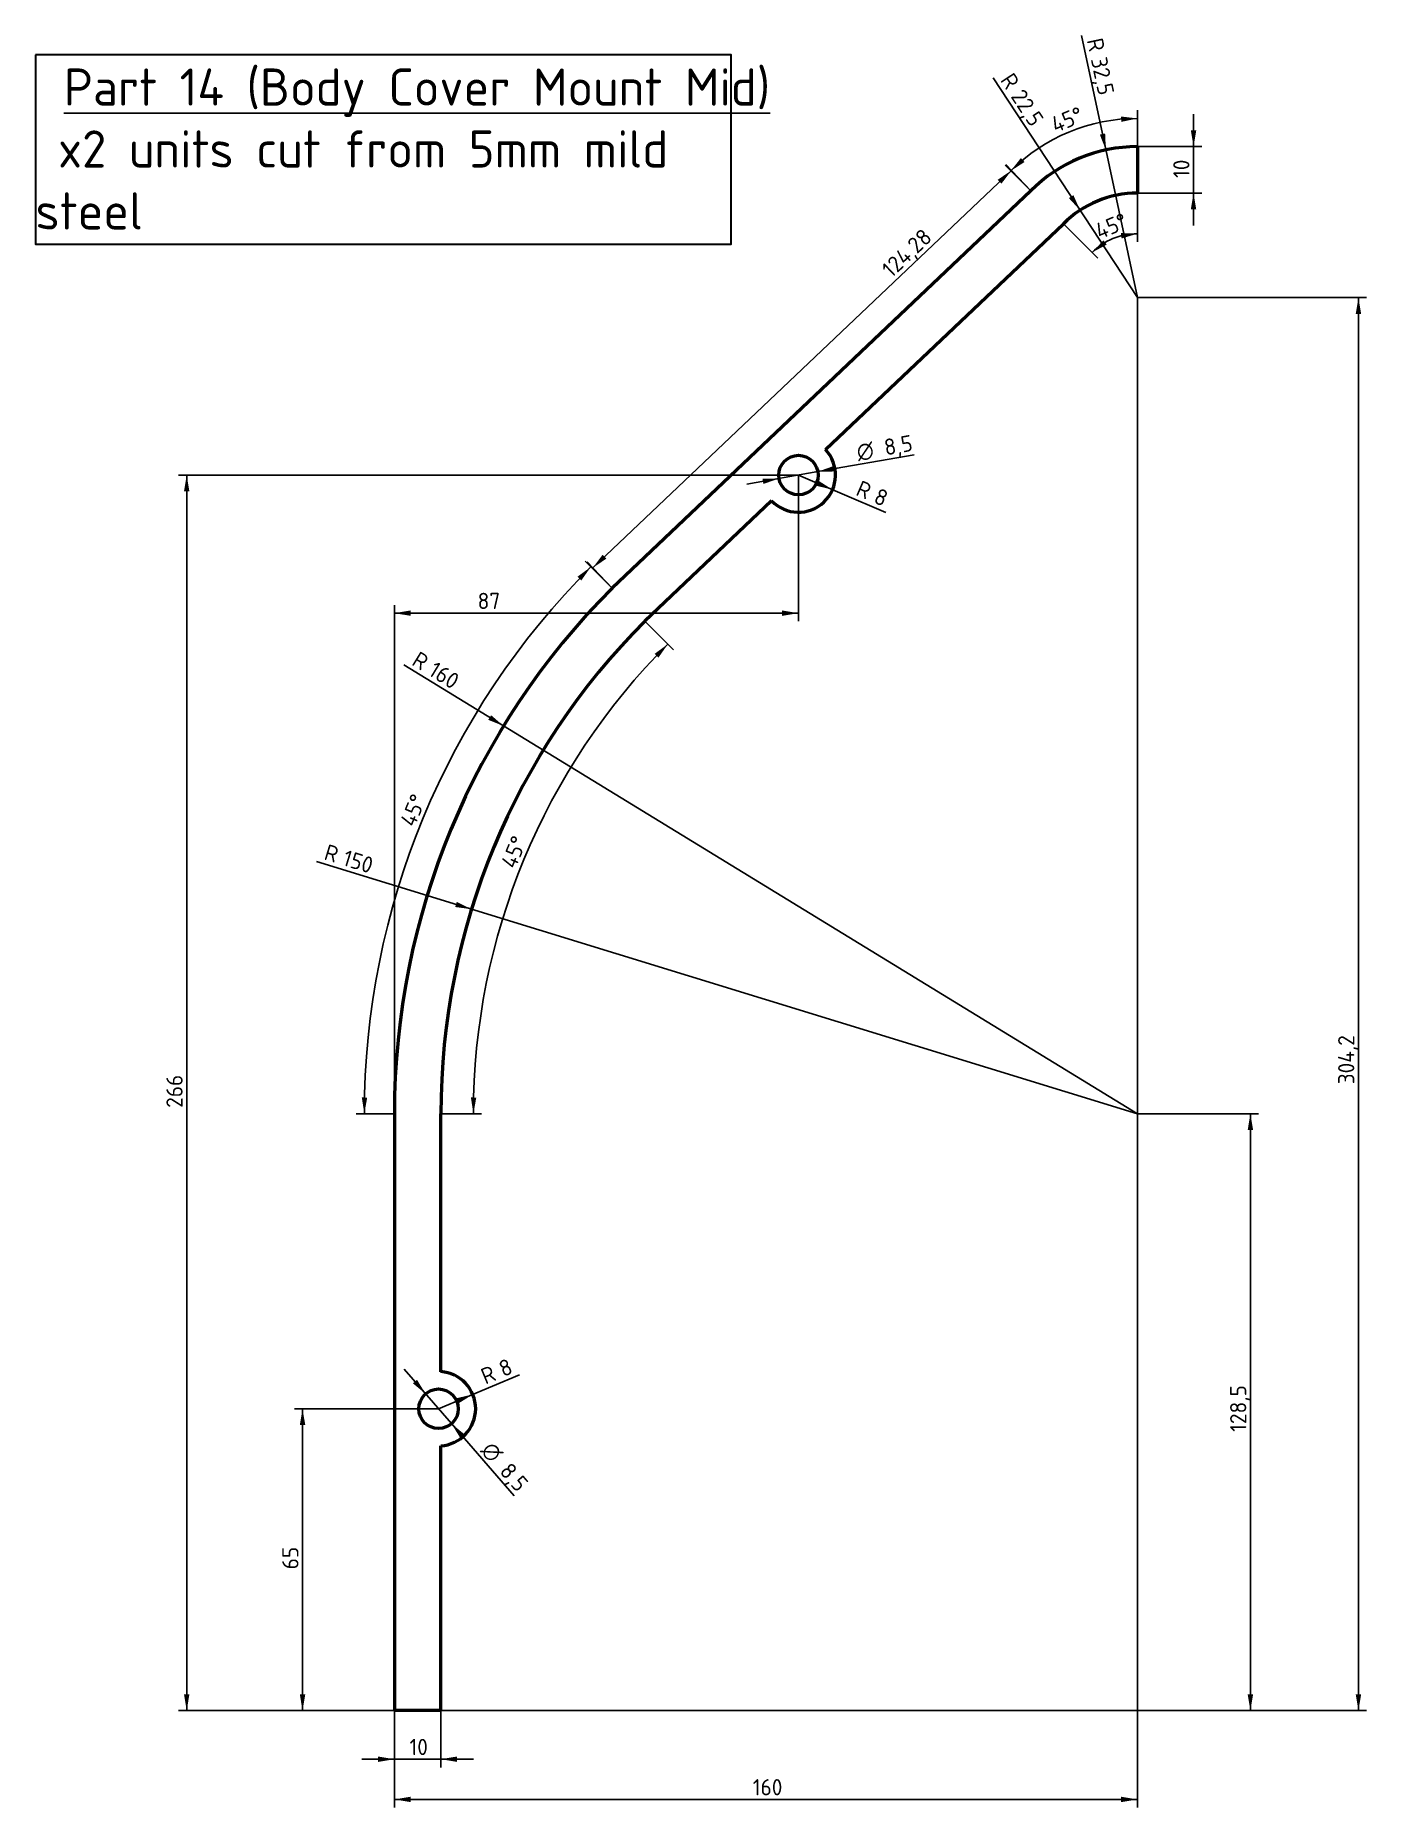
# Model space of a CAD drawing. Header units: millimetres. Extents: x -241 to 1487, y 11 to 833.
# Drawn here: x 1199.9 to 1486.6, y 176.8 to 558.3 of the extents above; entities that cross this region are included whole.
import ezdxf
from ezdxf.enums import TextEntityAlignment as Align

# ---------------------------------------------------------------- set-up
doc = ezdxf.new("R2010")
doc.units = ezdxf.units.MM
doc.layers.add('Default', color=7, linetype='Continuous')
doc.layers.add('Dimensions', color=7, linetype='Continuous')
doc.styles.add('SEACAD_Solid_Edge_ISO', font='seiso.ttf')
doc.styles.add('SEACAD_Solid_Edge_ISO1_Symbols', font='semeci1.ttf')
doc.dimstyles.new('ISO_(mm)', dxfattribs={"dimtxt": 3.5, "dimasz": 3.5, "dimexe": 1.75, "dimexo": 0, "dimgap": 0.875, "dimtad": 1, "dimtxsty": 'SEACAD_Solid_Edge_ISO', "dimblk1": '_SE_FILLED', "dimblk2": '_SE_FILLED', "dimsah": 1, "dimcen": 1.75, "dimadec": 0, "dimazin": 0, "dimtfac": 0.5, "dimtmove": 0, "dimatfit": 3, "dimfxl": 1, "dimarcsym": 0})

msp = doc.modelspace()

# ---------------------------------------------------------------- texts
at = {"layer": 'Default', "insert": (1199.904, 551.141), "char_height": 10.054167, "width": 149.85551, "attachment_point": 1}
msp.add_mtext('{\\fSolid Edge ISO|b0||i0||c0|p34;\\C7;\\L\\H10.05416667;\\W1.;\\T1.; }{\\fSolid Edge ISO|b0||i0||c0|p34;\\C7;\\L\\H8.;\\W1.;\\T1.;Part 14 (Body Cover Mount Mid) \\P}{\\fSolid Edge ISO|b0||i0||c0|p34;\\C7;\\H8.;\\W1.;\\T1.; x2 units cut from 5mm mild steel}', dxfattribs=at)

# ---------------------------------------------------------------- blocks, each defined once
blk = doc.blocks.new('DMBLK244')
at = {"layer": 'Dimensions', "linetype": 'Continuous', "lineweight": 25}
for points in [[(1282.07, 268.85), (1281.19, 268.08), (1283.92, 265.82)], [(1292.23, 257.14), (1289.49, 259.4), (1291.35, 256.38)]]:
    blk.add_hatch(color=7, dxfattribs=at).paths.add_polyline_path(points)
at = {"layer": 'Dimensions', "color": 7, "linetype": 'Continuous', "lineweight": 25}
for p, q in [((1279.33, 271.11), (1289.49, 259.4)), ((1289.49, 259.4), (1302.98, 243.87))]:
    blk.add_line(p, q, dxfattribs=at)
for s, style, p in [('O', 'SEACAD_Solid_Edge_ISO1_Symbols', (1298.36, 255.85)), ('8,5', 'SEACAD_Solid_Edge_ISO', (1302.3, 251.32))]:
    blk.add_text(s, height=3.5, rotation=310.9587, dxfattribs=dict(at, style=style)).set_placement(p, align=Align.TOP_LEFT)
blk = doc.blocks.new('_SE_FILLED')
at = {"color": 0}
blk.add_line((0, 0), (-1, 0), dxfattribs=at)
blk.add_solid([(0, 0), (-1, -0.1665), (-1, 0.1665), (0, 0)], dxfattribs=at)
blk = doc.blocks.new('DMBLK245')
at = {"layer": 'Dimensions', "linetype": 'Continuous', "lineweight": 25}
for points in [[(1371.74, 465.53), (1368.39, 464.35), (1371.94, 464.38)], [(1356.47, 462.84), (1356.67, 461.69), (1360.02, 462.87)]]:
    blk.add_hatch(color=7, dxfattribs=at).paths.add_polyline_path(points)
at = {"layer": 'Dimensions', "color": 7, "linetype": 'Continuous', "lineweight": 25}
for p, q in [((1368.39, 464.35), (1389.15, 468)), ((1353.13, 461.66), (1368.39, 464.35))]:
    blk.add_line(p, q, dxfattribs=at)
for s, style, p in [('O', 'SEACAD_Solid_Edge_ISO1_Symbols', (1376.5, 470.21)), ('8,5', 'SEACAD_Solid_Edge_ISO', (1382.41, 471.25))]:
    blk.add_text(s, height=3.5, rotation=9.9742, dxfattribs=dict(at, style=style)).set_placement(p, align=Align.TOP_LEFT)
blk = doc.blocks.new('DMBLK246')
at = {"layer": 'Dimensions', "linetype": 'Continuous', "lineweight": 25}
blk.add_hatch(color=7, dxfattribs=at).paths.add_polyline_path([(1297.42, 410.92), (1300.71, 409.59), (1298.03, 411.91)])
at = {"layer": 'Dimensions', "color": 7, "linetype": 'Continuous', "lineweight": 25}
blk.add_line((1437.21, 326.11), (1279.21, 422.74), dxfattribs=at)
at = {"layer": 'Dimensions', "color": 7, "linetype": 'Continuous', "lineweight": 25, "style": 'SEACAD_Solid_Edge_ISO'}
for s, p in [('R', (1282.54, 425.83)), ('160', (1286.1, 423.66))]:
    blk.add_text(s, height=3.5, rotation=328.5504, dxfattribs=at).set_placement(p, align=Align.TOP_LEFT)
blk = doc.blocks.new('DMBLK247')
at = {"layer": 'Dimensions', "linetype": 'Continuous', "lineweight": 25}
blk.add_hatch(color=7, dxfattribs=at).paths.add_polyline_path([(1290.3, 370.62), (1293.82, 370.15), (1290.64, 371.74)])
at = {"layer": 'Dimensions', "color": 7, "linetype": 'Continuous', "lineweight": 25}
blk.add_line((1437.21, 326.11), (1260.41, 380.41), dxfattribs=at)
at = {"layer": 'Dimensions', "color": 7, "linetype": 'Continuous', "lineweight": 25, "style": 'SEACAD_Solid_Edge_ISO'}
for s, p in [('R', (1262.86, 384.24)), ('150', (1266.85, 383.01))]:
    blk.add_text(s, height=3.5, rotation=342.926, dxfattribs=at).set_placement(p, align=Align.TOP_LEFT)
blk = doc.blocks.new('DMBLK248')
at = {"layer": 'Dimensions', "linetype": 'Continuous', "lineweight": 25}
for points in [[(1317.46, 440.92), (1319.49, 443.82), (1316.63, 441.73)], [(1270.19, 329.62), (1270.73, 326.11), (1271.35, 329.6)]]:
    blk.add_hatch(color=7, dxfattribs=at).paths.add_polyline_path(points)
at = {"layer": 'Dimensions', "color": 7, "linetype": 'Continuous', "lineweight": 25}
for p, q in [((1324.07, 439.25), (1318.26, 445.06)), ((1277.21, 326.11), (1268.98, 326.11))]:
    blk.add_line(p, q, dxfattribs=at)
blk.add_arc((1437.21, 326.11), 166.47, 135, 180, dxfattribs=at)
at = {"layer": 'Dimensions', "color": 7, "linetype": 'Continuous', "lineweight": 25, "style": 'SEACAD_Solid_Edge_ISO'}
blk.add_text('45°', height=3.5, rotation=67.5, dxfattribs=at).set_placement((1278.31, 388.96), align=Align.TOP_LEFT)
blk = doc.blocks.new('DMBLK249')
at = {"layer": 'Dimensions', "linetype": 'Continuous', "lineweight": 25}
for points in [[(1334.07, 424.31), (1336.1, 427.22), (1333.24, 425.12)], [(1293.68, 329.62), (1294.22, 326.11), (1294.84, 329.6)]]:
    blk.add_hatch(color=7, dxfattribs=at).paths.add_polyline_path(points)
at = {"layer": 'Dimensions', "color": 7, "linetype": 'Continuous', "lineweight": 25}
for p, q in [((1331.14, 432.18), (1337.34, 425.98)), ((1287.21, 326.11), (1295.97, 326.11))]:
    blk.add_line(p, q, dxfattribs=at)
blk.add_arc((1437.21, 326.11), 142.99, 135, 180, dxfattribs=at)
at = {"layer": 'Dimensions', "color": 7, "linetype": 'Continuous', "lineweight": 25, "style": 'SEACAD_Solid_Edge_ISO'}
blk.add_text('45°', height=3.5, rotation=67.5, dxfattribs=at).set_placement((1300.01, 379.97), align=Align.TOP_LEFT)
blk = doc.blocks.new('DMBLK250')
at = {"layer": 'Dimensions', "linetype": 'Continuous', "lineweight": 25}
for points in [[(1407.13, 527.19), (1407.93, 526.34), (1410.07, 529.17)], [(1322.05, 446.46), (1319.91, 443.63), (1322.85, 445.61)]]:
    blk.add_hatch(color=7, dxfattribs=at).paths.add_polyline_path(points)
at = {"layer": 'Dimensions', "color": 7, "linetype": 'Continuous', "lineweight": 25}
for p, q in [((1414.23, 524.79), (1408.86, 530.44)), ((1410.07, 529.17), (1319.91, 443.63)), ((1324.07, 439.25), (1318.71, 444.9))]:
    blk.add_line(p, q, dxfattribs=at)
at = {"layer": 'Dimensions', "color": 7, "linetype": 'Continuous', "lineweight": 25, "style": 'SEACAD_Solid_Edge_ISO'}
blk.add_text('124,28', height=3.5, rotation=43.4963, dxfattribs=at).set_placement((1381.84, 508.42), align=Align.TOP_LEFT)
blk = doc.blocks.new('DMBLK251')
at = {"layer": 'Dimensions', "linetype": 'Continuous', "lineweight": 25}
for points in [[(1433.74, 539.64), (1437.21, 540.38), (1433.68, 540.8)], [(1412.13, 531.87), (1409.93, 529.08), (1412.91, 531.01)]]:
    blk.add_hatch(color=7, dxfattribs=at).paths.add_polyline_path(points)
at = {"layer": 'Dimensions', "color": 7, "linetype": 'Continuous', "lineweight": 25}
for p, q in [((1437.21, 534.31), (1437.21, 542.13)), ((1414.23, 524.79), (1408.7, 530.32))]:
    blk.add_line(p, q, dxfattribs=at)
blk.add_arc((1437.21, 501.81), 38.57, 90, 135, dxfattribs=at)
at = {"layer": 'Dimensions', "color": 7, "linetype": 'Continuous', "lineweight": 25, "style": 'SEACAD_Solid_Edge_ISO'}
blk.add_text('45°', height=3.5, rotation=22.5, dxfattribs=at).set_placement((1418.24, 540.43), align=Align.TOP_LEFT)
blk = doc.blocks.new('DMBLK252')
at = {"layer": 'Dimensions', "linetype": 'Continuous', "lineweight": 25}
for points in [[(1449.88, 537.81), (1448.72, 537.81), (1449.3, 534.31)], [(1449.88, 520.81), (1449.3, 524.31), (1448.72, 520.81)]]:
    blk.add_hatch(color=7, dxfattribs=at).paths.add_polyline_path(points)
at = {"layer": 'Dimensions', "color": 7, "linetype": 'Continuous', "lineweight": 25}
for p, q in [((1449.3, 541.31), (1449.3, 517.31)), ((1437.21, 534.31), (1451.05, 534.31)), ((1437.21, 524.31), (1451.05, 524.31))]:
    blk.add_line(p, q, dxfattribs=at)
at = {"layer": 'Dimensions', "color": 7, "linetype": 'Continuous', "lineweight": 25, "style": 'SEACAD_Solid_Edge_ISO'}
blk.add_text('10', height=3.5, rotation=90, dxfattribs=at).set_placement((1444.92, 527.56), align=Align.TOP_LEFT)
blk = doc.blocks.new('DMBLK253')
at = {"layer": 'Dimensions', "linetype": 'Continuous', "lineweight": 25}
for points in [[(1433.81, 514.55), (1437.21, 515.57), (1433.66, 515.71)], [(1429.89, 514.15), (1427.47, 511.54), (1430.6, 513.22)]]:
    blk.add_hatch(color=7, dxfattribs=at).paths.add_polyline_path(points)
at = {"layer": 'Dimensions', "color": 7, "linetype": 'Continuous', "lineweight": 25}
for p, q in [((1437.21, 524.31), (1437.21, 513.82)), ((1421.3, 517.72), (1428.71, 510.31))]:
    blk.add_line(p, q, dxfattribs=at)
blk.add_arc((1437.21, 501.81), 13.76, 90, 135, dxfattribs=at)
at = {"layer": 'Dimensions', "color": 7, "linetype": 'Continuous', "lineweight": 25, "style": 'SEACAD_Solid_Edge_ISO'}
blk.add_text('45°', height=3.5, rotation=22.5, dxfattribs=at).set_placement((1427.73, 517.52), align=Align.TOP_LEFT)
blk = doc.blocks.new('DMBLK254')
at = {"layer": 'Dimensions', "linetype": 'Continuous', "lineweight": 25}
blk.add_hatch(color=7, dxfattribs=at).paths.add_polyline_path([(1429.12, 536.9), (1430.42, 533.6), (1430.26, 537.14)])
at = {"layer": 'Dimensions', "color": 7, "linetype": 'Continuous', "lineweight": 25}
blk.add_line((1437.21, 501.81), (1425.16, 558.25), dxfattribs=at)
at = {"layer": 'Dimensions', "color": 7, "linetype": 'Continuous', "lineweight": 25, "style": 'SEACAD_Solid_Edge_ISO'}
for s, p in [('R', (1429.7, 557.97)), ('32,5', (1430.57, 553.89))]:
    blk.add_text(s, height=3.5, rotation=282.0448, dxfattribs=at).set_placement(p, align=Align.TOP_LEFT)
blk = doc.blocks.new('DMBLK255')
at = {"layer": 'Dimensions', "linetype": 'Continuous', "lineweight": 25}
blk.add_hatch(color=7, dxfattribs=at).paths.add_polyline_path([(1422.45, 523.23), (1424.86, 520.62), (1423.43, 523.87)])
at = {"layer": 'Dimensions', "color": 7, "linetype": 'Continuous', "lineweight": 25}
blk.add_line((1437.21, 501.81), (1406.13, 549.15), dxfattribs=at)
at = {"layer": 'Dimensions', "color": 7, "linetype": 'Continuous', "lineweight": 25, "style": 'SEACAD_Solid_Edge_ISO'}
for s, p in [('R', (1410.46, 550.53)), ('22,5', (1412.75, 547.04))]:
    blk.add_text(s, height=3.5, rotation=303.2787, dxfattribs=at).set_placement(p, align=Align.TOP_LEFT)
blk = doc.blocks.new('DMBLK256')
at = {"layer": 'Dimensions', "linetype": 'Continuous', "lineweight": 25}
for points in [[(1273.71, 186.58), (1277.21, 187.16), (1273.71, 187.74)], [(1290.71, 186.58), (1290.71, 187.74), (1287.21, 187.16)]]:
    blk.add_hatch(color=7, dxfattribs=at).paths.add_polyline_path(points)
at = {"layer": 'Dimensions', "color": 7, "linetype": 'Continuous', "lineweight": 25}
for p, q in [((1277.21, 197.61), (1277.21, 185.41)), ((1287.21, 197.61), (1287.21, 185.41)), ((1294.21, 187.16), (1270.21, 187.16))]:
    blk.add_line(p, q, dxfattribs=at)
at = {"layer": 'Dimensions', "color": 7, "linetype": 'Continuous', "lineweight": 25, "style": 'SEACAD_Solid_Edge_ISO'}
blk.add_text('10', height=3.5, dxfattribs=at).set_placement((1280.46, 191.54), align=Align.TOP_LEFT)
blk = doc.blocks.new('DMBLK257')
at = {"layer": 'Dimensions', "linetype": 'Continuous', "lineweight": 25}
for points in [[(1256.84, 259.11), (1258.01, 259.11), (1257.42, 262.61)], [(1256.84, 201.11), (1257.42, 197.61), (1258.01, 201.11)]]:
    blk.add_hatch(color=7, dxfattribs=at).paths.add_polyline_path(points)
at = {"layer": 'Dimensions', "color": 7, "linetype": 'Continuous', "lineweight": 25}
for p, q in [((1286.71, 262.61), (1255.67, 262.61)), ((1257.42, 262.61), (1257.42, 197.61)), ((1282.21, 197.61), (1255.67, 197.61))]:
    blk.add_line(p, q, dxfattribs=at)
at = {"layer": 'Dimensions', "color": 7, "linetype": 'Continuous', "lineweight": 25, "style": 'SEACAD_Solid_Edge_ISO'}
blk.add_text('65', height=3.5, rotation=90, dxfattribs=at).set_placement((1253.05, 228.04), align=Align.TOP_LEFT)
blk = doc.blocks.new('DMBLK258')
at = {"layer": 'Dimensions', "linetype": 'Continuous', "lineweight": 25}
for points in [[(1485.39, 498.31), (1484.81, 501.81), (1484.23, 498.31)], [(1485.39, 201.11), (1484.23, 201.11), (1484.81, 197.61)]]:
    blk.add_hatch(color=7, dxfattribs=at).paths.add_polyline_path(points)
at = {"layer": 'Dimensions', "color": 7, "linetype": 'Continuous', "lineweight": 25}
for p, q in [((1437.21, 501.81), (1486.56, 501.81)), ((1484.81, 501.81), (1484.81, 197.61)), ((1277.21, 197.61), (1486.56, 197.61))]:
    blk.add_line(p, q, dxfattribs=at)
at = {"layer": 'Dimensions', "color": 7, "linetype": 'Continuous', "lineweight": 25, "style": 'SEACAD_Solid_Edge_ISO'}
blk.add_text('304,2', height=3.5, rotation=90, dxfattribs=at).set_placement((1480.43, 332.46), align=Align.TOP_LEFT)
blk = doc.blocks.new('DMBLK259')
at = {"layer": 'Dimensions', "linetype": 'Continuous', "lineweight": 25}
for points in [[(1231.9, 460.11), (1233.06, 460.11), (1232.48, 463.61)], [(1231.9, 201.11), (1232.48, 197.61), (1233.06, 201.11)]]:
    blk.add_hatch(color=7, dxfattribs=at).paths.add_polyline_path(points)
at = {"layer": 'Dimensions', "color": 7, "linetype": 'Continuous', "lineweight": 25}
for p, q in [((1364.21, 463.61), (1230.73, 463.61)), ((1232.48, 463.61), (1232.48, 197.61)), ((1277.21, 197.61), (1230.73, 197.61))]:
    blk.add_line(p, q, dxfattribs=at)
at = {"layer": 'Dimensions', "color": 7, "linetype": 'Continuous', "lineweight": 25, "style": 'SEACAD_Solid_Edge_ISO'}
blk.add_text('266', height=3.5, rotation=90, dxfattribs=at).set_placement((1228.1, 327.39), align=Align.TOP_LEFT)
blk = doc.blocks.new('DMBLK261')
at = {"layer": 'Dimensions', "linetype": 'Continuous', "lineweight": 25}
for points in [[(1280.71, 433.3), (1280.71, 434.46), (1277.21, 433.88)], [(1360.71, 433.3), (1364.21, 433.88), (1360.71, 434.46)]]:
    blk.add_hatch(color=7, dxfattribs=at).paths.add_polyline_path(points)
at = {"layer": 'Dimensions', "color": 7, "linetype": 'Continuous', "lineweight": 25}
for p, q in [((1364.21, 463.61), (1364.21, 432.13)), ((1277.21, 326.11), (1277.21, 435.63)), ((1364.21, 433.88), (1277.21, 433.88))]:
    blk.add_line(p, q, dxfattribs=at)
at = {"layer": 'Dimensions', "color": 7, "linetype": 'Continuous', "lineweight": 25, "style": 'SEACAD_Solid_Edge_ISO'}
blk.add_text('87', height=3.5, dxfattribs=at).set_placement((1295.13, 438.26), align=Align.TOP_LEFT)
blk = doc.blocks.new('DMBLK262')
at = {"layer": 'Dimensions', "linetype": 'Continuous', "lineweight": 25}
for points in [[(1280.71, 177.92), (1280.71, 179.08), (1277.21, 178.5)], [(1433.71, 177.92), (1437.21, 178.5), (1433.71, 179.08)]]:
    blk.add_hatch(color=7, dxfattribs=at).paths.add_polyline_path(points)
at = {"layer": 'Dimensions', "color": 7, "linetype": 'Continuous', "lineweight": 25}
for p, q in [((1437.21, 501.81), (1437.21, 176.75)), ((1277.21, 197.61), (1277.21, 176.75)), ((1437.21, 178.5), (1277.21, 178.5))]:
    blk.add_line(p, q, dxfattribs=at)
at = {"layer": 'Dimensions', "color": 7, "linetype": 'Continuous', "lineweight": 25, "style": 'SEACAD_Solid_Edge_ISO'}
blk.add_text('160', height=3.5, dxfattribs=at).set_placement((1354.38, 182.88), align=Align.TOP_LEFT)
blk = doc.blocks.new('DMBLK263')
at = {"layer": 'Dimensions', "linetype": 'Continuous', "lineweight": 25}
for points in [[(1462.13, 322.61), (1461.54, 326.11), (1460.96, 322.61)], [(1462.13, 201.11), (1460.96, 201.11), (1461.54, 197.61)]]:
    blk.add_hatch(color=7, dxfattribs=at).paths.add_polyline_path(points)
at = {"layer": 'Dimensions', "color": 7, "linetype": 'Continuous', "lineweight": 25}
for p, q in [((1437.21, 326.11), (1463.29, 326.11)), ((1461.54, 326.11), (1461.54, 197.61)), ((1277.21, 197.61), (1463.29, 197.61))]:
    blk.add_line(p, q, dxfattribs=at)
at = {"layer": 'Dimensions', "color": 7, "linetype": 'Continuous', "lineweight": 25, "style": 'SEACAD_Solid_Edge_ISO'}
blk.add_text('128,5', height=3.5, rotation=90, dxfattribs=at).set_placement((1457.17, 257.64), align=Align.TOP_LEFT)
blk = doc.blocks.new('DMBLK269')
at = {"layer": 'Dimensions', "linetype": 'Continuous', "lineweight": 25}
blk.add_hatch(color=7, dxfattribs=at).paths.add_polyline_path([(1368.57, 462.37), (1368.11, 461.3), (1371.56, 460.46)])
at = {"layer": 'Dimensions', "color": 7, "linetype": 'Continuous', "lineweight": 25}
blk.add_line((1364.21, 463.61), (1383, 455.56), dxfattribs=at)
at = {"layer": 'Dimensions', "color": 7, "linetype": 'Continuous', "lineweight": 25, "style": 'SEACAD_Solid_Edge_ISO'}
for s, p in [('R', (1377.72, 462.58)), ('8', (1381.55, 460.94))]:
    blk.add_text(s, height=3.5, rotation=336.8096, dxfattribs=at).set_placement(p, align=Align.TOP_LEFT)
blk = doc.blocks.new('DMBLK270')
at = {"layer": 'Dimensions', "linetype": 'Continuous', "lineweight": 25}
blk.add_hatch(color=7, dxfattribs=at).paths.add_polyline_path([(1290.64, 264.88), (1291.08, 263.8), (1294.09, 265.69)])
at = {"layer": 'Dimensions', "color": 7, "linetype": 'Continuous', "lineweight": 25}
blk.add_line((1286.71, 262.61), (1304.18, 269.89), dxfattribs=at)
at = {"layer": 'Dimensions', "color": 7, "linetype": 'Continuous', "lineweight": 25, "style": 'SEACAD_Solid_Edge_ISO'}
for s, p in [('R', (1295.46, 271)), ('8', (1299.31, 272.6))]:
    blk.add_text(s, height=3.5, rotation=22.6226, dxfattribs=at).set_placement(p, align=Align.TOP_LEFT)

# ---------------------------------------------------------------- dimensions: what is measured, and where the dimension line sits
at = {"layer": 'Dimensions', "color": 7, "linetype": 'Continuous', "lineweight": 25}
for center, mpoint, picture, middle in [((1437.207, 501.811), (1430.425, 533.595), 'DMBLK254', (1427.923, 545.321)), ((1437.207, 501.811), (1424.861, 520.621), 'DMBLK255', (1413.563, 537.834)), ((1364.207, 463.611), (1371.56, 460.46), 'DMBLK269', (1374.871, 459.042)), ((1437.207, 326.111), (1300.711, 409.59), 'DMBLK246', (1289.677, 416.338)), ((1437.207, 326.111), (1293.818, 370.152), 'DMBLK247', (1271.979, 376.859)), ((1286.707, 262.611), (1294.091, 265.688), 'DMBLK270', (1296.017, 266.49))]:
    dim = msp.add_radius_dim(center=center, mpoint=mpoint, text='\\A1;<>', dimstyle='ISO_(mm)', override={"dimtolj": 1}, dxfattribs=at)
    dim.commit()
    dim.dimension.update_dxf_attribs({"geometry": picture, "text_midpoint": middle, "dimtype": 164})
for base, center, p1, p2, picture, middle in [((1422.447, 537.443), (1437.207, 501.811), (1437.207, 534.311), (1414.226, 524.792), 'DMBLK251', (1422.447, 537.443)), ((1431.94, 514.526), (1437.207, 501.811), (1437.207, 524.311), (1421.297, 517.721), 'DMBLK253', (1431.94, 514.526)), ((1283.406, 389.817), (1437.207, 326.111), (1277.207, 326.111), (1324.07, 439.248), 'DMBLK248', (1283.406, 389.817)), ((1305.102, 380.83), (1437.207, 326.111), (1287.207, 326.111), (1331.141, 432.177), 'DMBLK249', (1305.102, 380.83))]:
    dim = msp.add_angular_dim_3p(base=base, center=center, p1=p1, p2=p2, text='\\A1;<>', dimstyle='ISO_(mm)', override={"dimtolj": 1}, dxfattribs=at)
    dim.commit()
    dim.dimension.update_dxf_attribs({"geometry": picture, "text_midpoint": middle, "dimtype": 165})
for base, p1, p2, angle, picture, middle, dimtype in [((1449.299, 534.311), (1437.207, 534.311), (1437.207, 524.311), 270, 'DMBLK252', (1449.299, 529.311), 161), ((1410.07, 529.172), (1414.226, 524.792), (1324.07, 439.248), 223.4963, 'DMBLK250', (1388.716, 508.911), 161), ((1484.809, 197.611), (1437.207, 501.811), (1277.207, 197.611), 90, 'DMBLK258', (1484.809, 336.832), 160), ((1232.48, 197.611), (1364.207, 463.611), (1277.207, 197.611), 90, 'DMBLK259', (1232.48, 330.611), 160), ((1461.544, 197.611), (1437.207, 326.111), (1277.207, 197.611), 90, 'DMBLK263', (1461.544, 261.861), 160), ((1257.422, 197.611), (1286.707, 262.611), (1282.207, 197.611), 90, 'DMBLK257', (1257.422, 230.111), 160)]:
    dim = msp.add_linear_dim(base=base, p1=p1, p2=p2, angle=angle, text='\\A1;<>', dimstyle='ISO_(mm)', dxfattribs=at)
    dim.commit()
    dim.dimension.update_dxf_attribs({"geometry": picture, "text_midpoint": middle, "dimtype": dimtype})
for base, p1, p2, picture, middle in [((1277.207, 178.501), (1437.207, 501.811), (1277.207, 326.111), 'DMBLK262', (1357.207, 178.501)), ((1277.207, 433.881), (1364.207, 463.611), (1277.207, 326.111), 'DMBLK261', (1297.357, 433.881)), ((1277.207, 187.161), (1287.207, 197.611), (1277.207, 197.611), 'DMBLK256', (1282.207, 187.161))]:
    dim = msp.add_linear_dim(base=base, p1=p1, p2=p2, text='\\A1;<>', dimstyle='ISO_(mm)', dxfattribs=at)
    dim.commit()
    dim.dimension.update_dxf_attribs({"geometry": picture, "text_midpoint": middle, "dimtype": 160})
for p1, p2, picture, middle in [((1360.021, 462.874), (1368.392, 464.347), 'DMBLK245', (1376.051, 465.694)), ((1283.921, 265.82), (1289.493, 259.401), 'DMBLK244', (1294.258, 253.911))]:
    dim = msp.add_diameter_dim_2p(p1=p1, p2=p2, text='\\A1;<>', dimstyle='ISO_(mm)', override={"dimtmove": 1, "dimtolj": 1}, dxfattribs=at)
    dim.commit()
    dim.dimension.update_dxf_attribs({"geometry": picture, "text_midpoint": middle, "dimtype": 163})

# ---------------------------------------------------------------- linework, layer by layer
at = {"layer": 'Default', "color": 7, "linetype": 'Continuous', "lineweight": 50}
for p, q in [((1437.207, 534.311), (1437.207, 524.311)), ((1414.226, 524.792), (1324.07, 439.248)), ((1370.047, 469.092), (1421.297, 517.721)), ((1358.426, 458.055), (1331.141, 432.177)), ((1277.207, 326.111), (1277.207, 197.611)), ((1287.217, 270.583), (1287.207, 326.111)), ((1287.207, 197.611), (1287.217, 254.621)), ((1287.207, 197.611), (1277.207, 197.611))]:
    msp.add_line(p, q, dxfattribs=at)
at = {"layer": 'Default', "color": 7, "linetype": 'Continuous', "lineweight": 30}
msp.add_lwpolyline([(1199.904, 554.111), (1199.904, 513.287), (1349.759, 513.287), (1349.759, 554.111), (1199.904, 554.111)], dxfattribs=at)
at = {"layer": 'Default', "color": 7, "linetype": 'Continuous', "lineweight": 50}
for centre in [(1364.207, 463.611), (1286.707, 262.611)]:
    msp.add_circle(centre, 4.25, dxfattribs=at)
for centre, radius, start, end in [((1437.207, 501.811), 32.5, 90, 135), ((1437.207, 501.811), 22.5, 90, 135), ((1364.207, 463.611), 8, 223.82076, 43.16615), ((1437.207, 326.111), 160, 135, 180), ((1437.207, 326.111), 150, 135, 180), ((1286.707, 262.611), 8, 273.58332, 86.41668)]:
    msp.add_arc(centre, radius, start, end, dxfattribs=at)

msp.set_redraw_order([(e.dxf.handle, doc.entitydb.next_handle()) for e in msp.query("TEXT MTEXT ATTDEF DIMENSION ARC_DIMENSION")])  # texts and dimensions are drawn at this point

doc.saveas('drawing.dxf')
